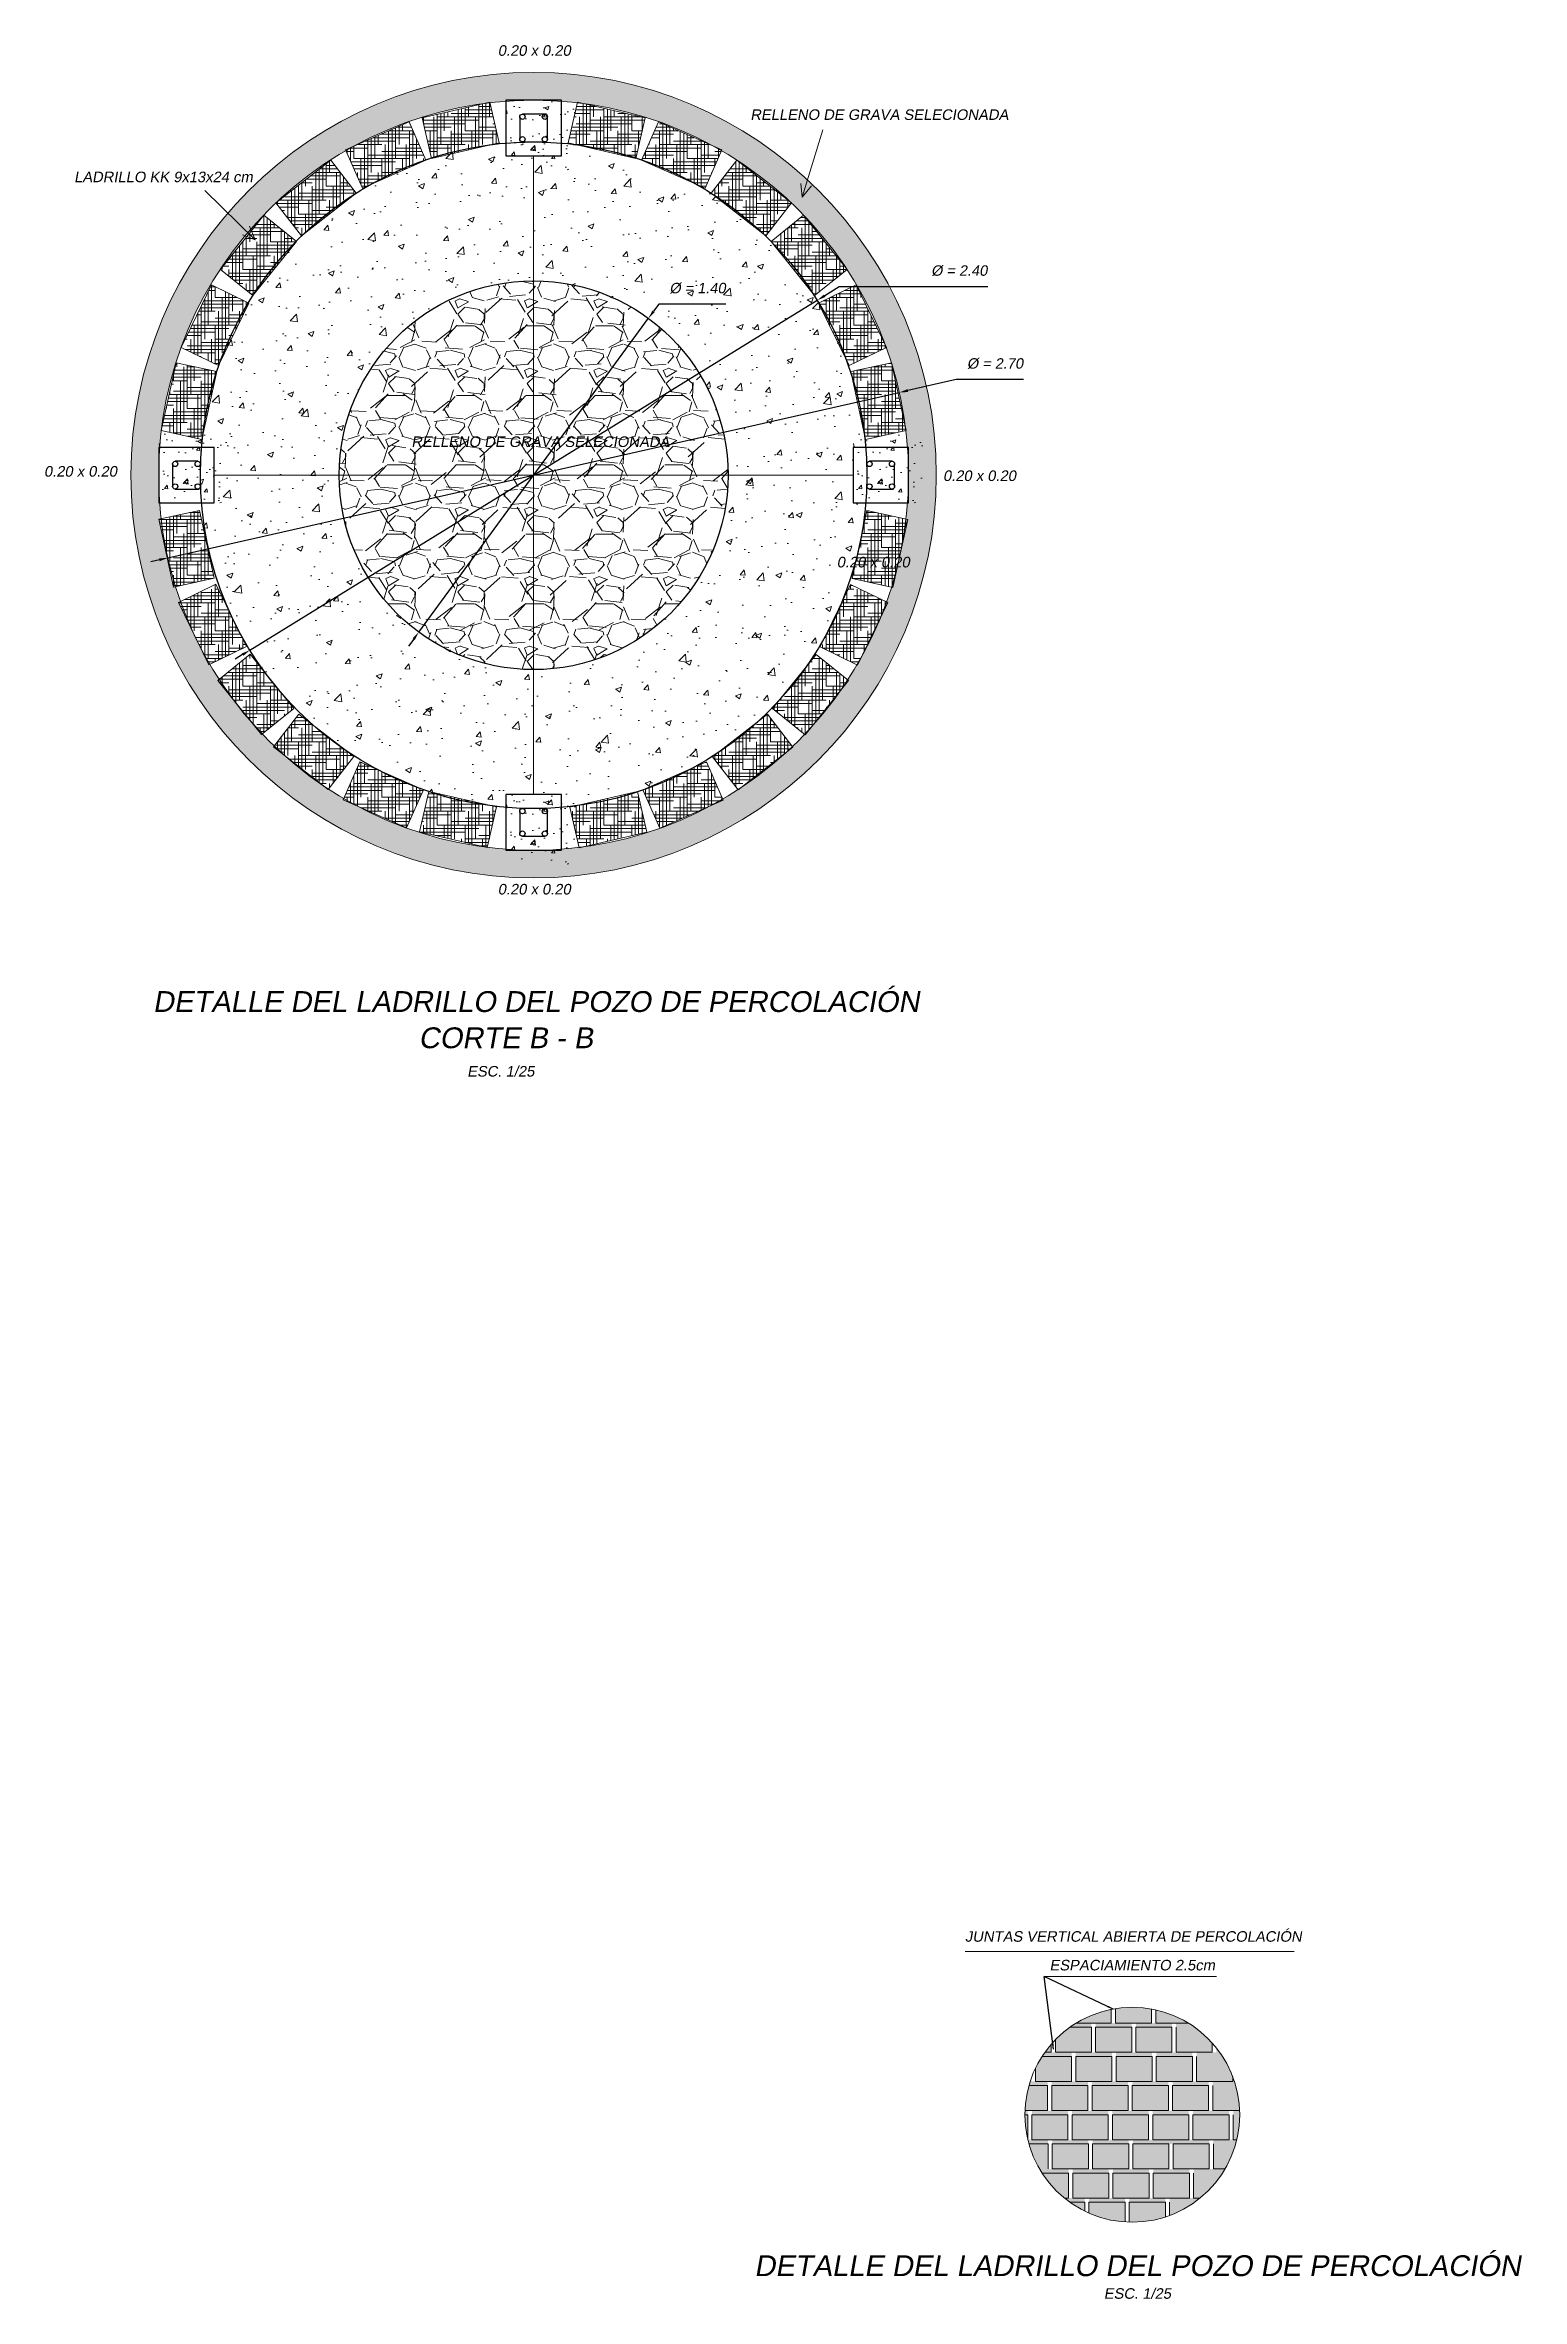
# Model space of a CAD drawing. Header units: metres. Extents: x 4293 to 4528, y 2596 to 2639.
# Drawn here: x 4403.1 to 4408.42, y 2614.96 to 2623.07 of the extents above; entities that cross this region are included whole.
import ezdxf
from ezdxf.enums import TextEntityAlignment as Align

# ---------------------------------------------------------------- set-up
doc = ezdxf.new("R2010")
doc.units = ezdxf.units.M
for name, color, linetype, lineweight in [('a. acero', 150, 'Continuous', 25), ('a. Ladrillos', 24, 'Continuous', 15), ('a. titulos', 106, 'Continuous', 25), ('A.Texto', 180, 'Continuous', 5), ('cimiento', 6, 'Continuous', 30), ('concreto', 252, 'Continuous', 5), ('Cotas', 170, 'Continuous', 5), ('Sombreados', 8, 'Continuous', 5)]:
    doc.layers.add(name, color=color, linetype=linetype, lineweight=lineweight)
doc.styles.add('ARIAL', font='arial.ttf', dxfattribs={"oblique": 10})
doc.styles.get("Standard").update_dxf_attribs({"font": 'simplex.shx'})
doc.dimstyles.new('Esc 1-25$3', dxfattribs={"dimscale": 0.25, "dimtxt": 0.15, "dimasz": 0.125, "dimexe": 0.1, "dimexo": 0.1, "dimgap": 0.15, "dimtad": 2, "dimtih": 1, "dimtoh": 1, "dimzin": 1, "dimdsep": 46, "dimtxsty": 'ARIAL', "dimcen": 0.5, "dimdle": 0.1, "dimadec": 0, "dimazin": 0, "dimtfac": 1, "dimtmove": 0, "dimatfit": 3, "dimfxl": 1, "dimtolj": 1, "dimtzin": 0, "dimarcsym": 1})
doc.dimstyles.new('ISO-25', dxfattribs={"dimtxt": 0.1, "dimasz": 0.1, "dimexe": 0.1, "dimexo": 0.075, "dimgap": 0.08, "dimtad": 2, "dimtih": 1, "dimtoh": 1, "dimzin": 1, "dimtxsty": 'Standard', "dimblk": 'ARCHTICK', "dimcen": 2.5, "dimadec": 0, "dimazin": 0, "dimtfac": 1, "dimtmove": 0, "dimatfit": 3, "dimfxl": 1, "dimarcsym": 0})

msp = doc.modelspace()

# ---------------------------------------------------------------- texts
at = {"layer": 'a. titulos', "style": 'ARIAL', "oblique": 10}
for s, height, p in [('DETALLE DEL LADRILLO DEL POZO DE PERCOLACIÓN', 0.075, (4404.868860871912, 2619.62907977257)), ('CORTE B - B', 0.075, (4404.760007276645, 2619.498556354832)), ('ESC. 1/25', 0.038, (4404.741780503782, 2619.377961950359)), ('DETALLE DEL LADRILLO DEL POZO DE PERCOLACIÓN', 0.075, (4407.03409225772, 2615.077603455808)), ('ESC. 1/25', 0.038, (4407.03409225772, 2614.977603455808))]:
    msp.add_text(s, height=height, dxfattribs=at).set_placement(p, align=Align.MIDDLE_CENTER)
at = {"layer": 'A.Texto', "ltscale": 0.005, "style": 'ARIAL', "oblique": 10}
for s, p in [('0.20 x 0.20', (4404.862355408136, 2623.053203919304)), ('RELLENO DE GRAVA SELECIONADA', (4406.105049502336, 2622.822293173893)), ('LADRILLO KK 9x13x24 cm', (4403.527237643226, 2622.598053461777)), ('RELLENO DE GRAVA SELECIONADA', (4404.884462918315, 2621.644690268221)), ('0.20 x 0.20', (4403.228547587205, 2621.537984422549)), ('0.20 x 0.20', (4406.465675270216, 2621.522279208913)), ('0.20 x 0.20', (4406.082941992157, 2621.211184494798)), ('0.20 x 0.20', (4404.862355408136, 2620.033581589126))]:
    msp.add_text(s, height=0.038, dxfattribs=at).set_placement(p, align=Align.MIDDLE_CENTER)
for s, p in [('JUNTAS VERTICAL ABIERTA DE PERCOLACIÓN', (4406.413407004728, 2616.263073401642)), ('ESPACIAMIENTO 2.5cm', (4406.717608313728, 2616.159824694228))]:
    msp.add_text(s, height=0.038, dxfattribs=at).set_placement(p, align=Align.MIDDLE_LEFT)

# ---------------------------------------------------------------- blocks, each defined once
blk = doc.blocks.new('_ArchTick')
at = {"color": 0, "linetype": 'ByBlock', "const_width": 0.15}
blk.add_lwpolyline([(-0.5, -0.5), (0.5, 0.5)], dxfattribs=at)
blk = doc.blocks.new('A$C7CA12ED5')
at = {"layer": 'a. Ladrillos', "ltscale": 0.5}
h = blk.add_hatch(dxfattribs=at)
h.set_pattern_fill('HOUND', color=256, scale=0.2, style=0)
h.set_pattern_definition([(0, (-161.386931814574, -2.235628683206357), (0.05, 0.0125), [0.2, -0.1]), (90, (-161.386931814574, -2.235628683206357), (-0.0125, -0.05), [0.2, -0.1])])
h.paths.add_polyline_path([(1.216787668583208, 0.1468902502831213), (0.9731385078960955, 0.2028820934072932), (0.9395434020215703, 0.05669259699491391), (1.18319256270874, 0.0007007538708201366)])
h.paths.add_polyline_path([(0.9530955556270442, 0.2085834990066964), (0.7244240349752715, 0.3096247561385148), (0.6637992806961677, 0.1724218437473937), (0.8924708013479403, 0.0713805866156001)])
h.paths.add_polyline_path([(0.7023630221912924, 0.3279983469090588), (0.5049648470415207, 0.48140617085404), (0.4129201526745305, 0.3629672657641514), (0.6103183278243023, 0.2095594418191915)])
h.paths.add_polyline_path([(0.4865350653378471, 0.5017353576428931), (0.3298065753872663, 0.6965074820287604), (0.2129433007556827, 0.60247038805836), (0.3696717907063487, 0.4076982636724997)])
h.paths.add_polyline_path([(0.3155927051632545, 0.7243226501495261), (0.2058807584002409, 0.9489630043547486), (0.0710965458770545, 0.883135836296896), (0.1808084926401818, 0.6584954820916806)])
h.paths.add_polyline_path([(0.199745323529811, 0.9701018572402926), (0.1465672961486177, 1.214380586162473), (5.879533659935987e-08, 1.182473769733768), (0.05317808617647302, 0.9381950408115891)])
h.paths.add_polyline_path([(1.479914893204523, 0.1461894045109489), (1.723564053891636, 0.2021812476351208), (1.757159159766161, 0.05599175122274147), (1.513509999078991, -9.190135230596752e-08)])
h.paths.add_polyline_path([(1.743607006160687, 0.2078826532345239), (1.97227852681246, 0.3089239103663424), (2.032903281091563, 0.1717209979752212), (1.804231760439791, 0.07067974084342765)])
h.paths.add_polyline_path([(1.994339539596439, 0.3272975011368864), (2.19173771474621, 0.4807053250818676), (2.283782409113201, 0.3622664199919789), (2.086384233963429, 0.2088585960470191)])
h.paths.add_polyline_path([(2.210167496449884, 0.5010345118707207), (2.366895986400465, 0.695806636256588), (2.483759261032048, 0.6017695422861875), (2.327030771081382, 0.4069974179003273)])
h.paths.add_polyline_path([(2.381109856624477, 0.7236218043773537), (2.49082180338749, 0.9482621585825761), (2.625606015910677, 0.8824349905247235), (2.515894069147549, 0.6577946363195082)])
h.paths.add_polyline_path([(2.49695723825792, 0.9694010114681202), (2.550135265639113, 1.213679740390301), (2.696702502992395, 1.181772923961596), (2.643524475611258, 0.9374941950394167)])
h.paths.add_polyline_path([(1.225901217765937, 2.537685023103005), (0.9822520570788242, 2.481693179978834), (0.948656951204299, 2.627882676391213), (1.192306111891469, 2.683874519515307)])
h.paths.add_polyline_path([(0.962209104809773, 2.47599177437943), (0.7335375841580003, 2.374950517247612), (0.6729128298788964, 2.512153429638733), (0.9015843505306691, 2.613194686770527)])
h.paths.add_polyline_path([(0.7114765713740212, 2.356576926477068), (0.5140783962242494, 2.203169102532087), (0.4220337018572593, 2.321608007621975), (0.6194318770070311, 2.475015831566935)])
h.paths.add_polyline_path([(0.4956486145205758, 2.182839915743234), (0.3389201245699951, 1.988067791357366), (0.2220568499384115, 2.082104885327767), (0.3787853398890775, 2.276877009713627)])
h.paths.add_polyline_path([(0.3247062543459833, 1.960252623236601), (0.2149943075829697, 1.735612269031378), (0.08021009505978327, 1.801439437089231), (0.1899220418229106, 2.026079791294446)])
h.paths.add_polyline_path([(0.2088588727125398, 1.714473416145834), (0.1556808453313465, 1.470194687223653), (0.009113607978065374, 1.502101503652359), (0.06229163535920179, 1.746380232574538)])
h.paths.add_polyline_path([(1.474660206129869, 2.537685023103005), (1.718309366816982, 2.481693179978834), (1.751904472691507, 2.627882676391213), (1.508255312004337, 2.683874519515307)])
h.paths.add_polyline_path([(1.738352319086033, 2.47599177437943), (1.967023839737806, 2.374950517247612), (2.02764859401691, 2.512153429638733), (1.798977073365137, 2.613194686770527)])
h.paths.add_polyline_path([(1.989084852521785, 2.356576926477068), (2.186483027671557, 2.203169102532087), (2.278527722038547, 2.321608007621975), (2.081129546888775, 2.475015831566935)])
h.paths.add_polyline_path([(2.20491280937523, 2.182839915743234), (2.361641299325811, 1.988067791357366), (2.478504573957395, 2.082104885327767), (2.321776084006729, 2.276877009713627)])
h.paths.add_polyline_path([(2.375855169549823, 1.960252623236601), (2.485567116312836, 1.735612269031378), (2.620351328836023, 1.801439437089231), (2.510639382072895, 2.026079791294446)])
h.paths.add_polyline_path([(2.491702551183266, 1.714473416145834), (2.544880578564459, 1.470194687223653), (2.691447815917741, 1.502101503652359), (2.638269788536604, 1.746380232574538)])
at = {"layer": 'a. Ladrillos'}
for points in [[(1.225901217765937, 2.537685023103005), (0.9822520570788242, 2.481693179978834), (0.948656951204299, 2.627882676391213), (1.192306111891469, 2.683874519515307), (1.225901217765937, 2.537685023103005)], [(1.474660206129869, 2.537685023103005), (1.718309366816982, 2.481693179978834), (1.751904472691507, 2.627882676391213), (1.508255312004337, 2.683874519515307), (1.474660206129869, 2.537685023103005)], [(0.962209104809773, 2.47599177437943), (0.7335375841580003, 2.374950517247612), (0.6729128298788964, 2.512153429638733), (0.9015843505306691, 2.613194686770527), (0.962209104809773, 2.47599177437943)], [(1.738352319086033, 2.47599177437943), (1.967023839737806, 2.374950517247612), (2.02764859401691, 2.512153429638733), (1.798977073365137, 2.613194686770527), (1.738352319086033, 2.47599177437943)], [(0.7114765713740212, 2.356576926477068), (0.5140783962242494, 2.203169102532087), (0.4220337018572593, 2.321608007621975), (0.6194318770070311, 2.475015831566935), (0.7114765713740212, 2.356576926477068)], [(1.989084852521785, 2.356576926477068), (2.186483027671557, 2.203169102532087), (2.278527722038547, 2.321608007621975), (2.081129546888775, 2.475015831566935), (1.989084852521785, 2.356576926477068)], [(0.4956486145205758, 2.182839915743234), (0.3389201245699951, 1.988067791357366), (0.2220568499384115, 2.082104885327767), (0.3787853398890775, 2.276877009713627), (0.4956486145205758, 2.182839915743234)], [(2.20491280937523, 2.182839915743234), (2.361641299325811, 1.988067791357366), (2.478504573957395, 2.082104885327767), (2.321776084006729, 2.276877009713627), (2.20491280937523, 2.182839915743234)], [(0.3247062543459833, 1.960252623236601), (0.2149943075829697, 1.735612269031378), (0.08021009505978327, 1.801439437089231), (0.1899220418229106, 2.026079791294446), (0.3247062543459833, 1.960252623236601)], [(2.375855169549823, 1.960252623236601), (2.485567116312836, 1.735612269031378), (2.620351328836023, 1.801439437089231), (2.510639382072895, 2.026079791294446), (2.375855169549823, 1.960252623236601)], [(0.2088588727125398, 1.714473416145834), (0.1556808453313465, 1.470194687223653), (0.009113607978065374, 1.502101503652359), (0.06229163535920179, 1.746380232574538), (0.2088588727125398, 1.714473416145834)], [(2.491702551183266, 1.714473416145834), (2.544880578564459, 1.470194687223653), (2.691447815917741, 1.502101503652359), (2.638269788536604, 1.746380232574538), (2.491702551183266, 1.714473416145834)], [(0.199745323529811, 0.9701018572402926), (0.1465672961486177, 1.214380586162473), (5.879533659935987e-08, 1.182473769733768), (0.05317808617647302, 0.9381950408115891), (0.199745323529811, 0.9701018572402926)], [(2.49695723825792, 0.9694010114681202), (2.550135265639113, 1.213679740390301), (2.696702502992395, 1.181772923961596), (2.643524475611258, 0.9374941950394167), (2.49695723825792, 0.9694010114681202)], [(0.3155927051632545, 0.7243226501495261), (0.2058807584002409, 0.9489630043547486), (0.0710965458770545, 0.883135836296896), (0.1808084926401818, 0.6584954820916806), (0.3155927051632545, 0.7243226501495261)], [(2.381109856624477, 0.7236218043773537), (2.49082180338749, 0.9482621585825761), (2.625606015910677, 0.8824349905247235), (2.515894069147549, 0.6577946363195082), (2.381109856624477, 0.7236218043773537)], [(0.4865350653378471, 0.5017353576428931), (0.3298065753872663, 0.6965074820287604), (0.2129433007556827, 0.60247038805836), (0.3696717907063487, 0.4076982636724997), (0.4865350653378471, 0.5017353576428931)], [(2.210167496449884, 0.5010345118707207), (2.366895986400465, 0.695806636256588), (2.483759261032048, 0.6017695422861875), (2.327030771081382, 0.4069974179003273), (2.210167496449884, 0.5010345118707207)], [(0.7023630221912924, 0.3279983469090588), (0.5049648470415207, 0.48140617085404), (0.4129201526745305, 0.3629672657641514), (0.6103183278243023, 0.2095594418191915), (0.7023630221912924, 0.3279983469090588)], [(1.994339539596439, 0.3272975011368864), (2.19173771474621, 0.4807053250818676), (2.283782409113201, 0.3622664199919789), (2.086384233963429, 0.2088585960470191), (1.994339539596439, 0.3272975011368864)], [(0.9530955556270442, 0.2085834990066964), (0.7244240349752715, 0.3096247561385148), (0.6637992806961677, 0.1724218437473937), (0.8924708013479403, 0.0713805866156001), (0.9530955556270442, 0.2085834990066964)], [(1.743607006160687, 0.2078826532345239), (1.97227852681246, 0.3089239103663424), (2.032903281091563, 0.1717209979752212), (1.804231760439791, 0.07067974084342765), (1.743607006160687, 0.2078826532345239)], [(1.216787668583208, 0.1468902502831213), (0.9731385078960955, 0.2028820934072932), (0.9395434020215703, 0.05669259699491391), (1.18319256270874, 0.0007007538708201366), (1.216787668583208, 0.1468902502831213)], [(1.479914893204523, 0.1461894045109489), (1.723564053891636, 0.2021812476351208), (1.757159159766161, 0.05599175122274147), (1.513509999078991, -9.190135230596752e-08), (1.479914893204523, 0.1461894045109489)]]:
    blk.add_lwpolyline(points, dxfattribs=at)
blk = doc.blocks.new('*D582')
at = {"layer": 'Cotas', "color": 0, "lineweight": -2, "transparency": 16777216}
for p, q in [((4405.310306096711, 2622.13950238853), (4405.291851227036, 2622.114283738976)), ((4405.552711118093, 2622.13950238853), (4405.310306096711, 2622.13950238853)), ((4404.446618195927, 2620.959269589442), (4405.273396357361, 2622.089065089423)), ((4404.428163326252, 2620.934050939889), (4404.409708456577, 2620.908832290335))]:
    blk.add_line(p, q, dxfattribs=at)
at = {"layer": 'Cotas', "color": 0, "transparency": 16777216}
for points in [[(4405.287648118778, 2622.117359550589), (4405.296054335295, 2622.111207927364), (4405.273396357361, 2622.089065089423)], [(4404.423960217993, 2620.937126751501), (4404.43236643451, 2620.930975128276), (4404.446618195927, 2620.959269589442)]]:
    blk.add_solid(points, dxfattribs=at)
at = {"layer": 'Defpoints', "color": 0, "transparency": 16777216}
for p in [(4405.273396357361, 2622.089065089423), (4404.446618195927, 2620.959269589442)]:
    blk.add_point(p, dxfattribs=at)
at = {"layer": 'Cotas', "color": 0, "transparency": 16777216, "insert": (4405.450258607401, 2622.197197647738), "char_height": 0.0375, "attachment_point": 5, "style": 'ARIAL'}
blk.add_mtext('\\A1;%%C = 1.40', dxfattribs=at)
blk = doc.blocks.new('*D583')
at = {"layer": 'Cotas', "color": 0, "lineweight": -2, "transparency": 16777216}
for p, q in [((4405.960437659032, 2622.202596740744), (4405.908083457744, 2622.170319706227)), ((4406.494977856463, 2622.202596740744), (4405.960437659032, 2622.202596740744)), ((4403.838532013847, 2620.894414778903), (4405.881482539442, 2622.153919899963)), ((4403.811931095544, 2620.878014972639), (4403.785330177243, 2620.861615166375))]:
    blk.add_line(p, q, dxfattribs=at)
at = {"layer": 'Cotas', "color": 0, "transparency": 16777216}
for points in [[(4405.9053501567, 2622.17475319261), (4405.910816758788, 2622.165886219843), (4405.881482539442, 2622.153919899963)], [(4403.809197794501, 2620.882448459023), (4403.814664396588, 2620.873581486255), (4403.838532013847, 2620.894414778903)]]:
    blk.add_solid(points, dxfattribs=at)
at = {"layer": 'Defpoints', "color": 0, "transparency": 16777216}
for p in [(4405.881482539442, 2622.153919899963), (4403.838532013847, 2620.894414778903)]:
    blk.add_point(p, dxfattribs=at)
at = {"layer": 'Cotas', "color": 0, "transparency": 16777216, "insert": (4406.392525345772, 2622.260291999953), "char_height": 0.0375, "attachment_point": 5, "style": 'ARIAL'}
blk.add_mtext('\\A1;%%C = 2.40', dxfattribs=at)
blk = doc.blocks.new('*D584')
at = {"layer": 'Cotas', "color": 0, "lineweight": -2, "transparency": 16777216}
for p, q in [((4406.381503275295, 2621.868152536795), (4406.207254909221, 2621.828757849824)), ((4406.623908296676, 2621.868152536795), (4406.381503275295, 2621.868152536795)), ((4403.54324035974, 2621.226468017062), (4406.176774193552, 2621.821866661807)), ((4403.512759644071, 2621.219576829044), (4403.482278928401, 2621.212685641026))]:
    blk.add_line(p, q, dxfattribs=at)
at = {"layer": 'Cotas', "color": 0, "transparency": 16777216}
for points in [[(4406.206106377884, 2621.833837969102), (4406.208403440557, 2621.823677730546), (4406.176774193552, 2621.821866661807)], [(4403.511611112734, 2621.224656948322), (4403.513908175407, 2621.214496709766), (4403.54324035974, 2621.226468017062)]]:
    blk.add_solid(points, dxfattribs=at)
at = {"layer": 'Defpoints', "color": 0, "transparency": 16777216}
for p in [(4406.176774193552, 2621.821866661807), (4403.54324035974, 2621.226468017062)]:
    blk.add_point(p, dxfattribs=at)
at = {"layer": 'Cotas', "color": 0, "transparency": 16777216, "insert": (4406.521455785984, 2621.925847796003), "char_height": 0.0375, "attachment_point": 5, "style": 'ARIAL'}
blk.add_mtext('\\A1;%%C = 2.70', dxfattribs=at)

# ---------------------------------------------------------------- dimensions: what is measured, and where the dimension line sits
at = {"layer": 'Cotas'}
for p1, p2, picture, middle in [((4403.838532013847, 2620.894414778903), (4405.881482539442, 2622.153919899963), '*D583', (4406.392525345772, 2622.202596740744)), ((4403.54324035974, 2621.226468017062), (4406.176774193552, 2621.821866661807), '*D584', (4406.381503275295, 2621.868152536795))]:
    dim = msp.add_diameter_dim_2p(p1=p1, p2=p2, dimstyle='Esc 1-25$3', override={"dimpost": '%%C = <>'}, dxfattribs=at)
    dim.commit()
    dim.dimension.update_dxf_attribs({"geometry": picture, "text_midpoint": middle, "dimtype": 163})
dim = msp.add_diameter_dim_2p(p1=(4404.446618195927, 2620.959269589442), p2=(4405.273396357361, 2622.089065089423), dimstyle='Esc 1-25$3', override={"dimpost": '%%C = <>'}, dxfattribs=at)
dim.commit()
dim.dimension.update_dxf_attribs({"geometry": '*D582', "text_midpoint": (4405.450258607401, 2622.197197647738)})

# ---------------------------------------------------------------- hatches: boundary and pattern name
at = {"ltscale": 0.5}
h = msp.add_hatch(dxfattribs=at)
h.set_pattern_fill('DOTS', color=256, scale=0.08, style=0)
h.set_pattern_definition([(0, (4270.720633983256, 2614.632529978891), (0.0025, 0.005), [0, -0.005])])
h.paths.add_polyline_path([(4407.074111402862, 2615.636146185126), (4406.944111402863, 2615.636146185126), (4406.944111402863, 2615.621146185126), (4407.074111402862, 2615.621146185126)])
h.paths.add_polyline_path([(4407.219111402863, 2615.636146185126), (4407.089111402863, 2615.636146185126), (4407.089111402863, 2615.621146185126), (4407.219111402863, 2615.621146185126)])
h.paths.add_polyline_path([(4407.364111402863, 2615.636146185126), (4407.234111402863, 2615.636146185126), (4407.234111402863, 2615.621146185126), (4407.364111402863, 2615.621146185126)])
h.paths.add_polyline_path([(4407.402141794102, 2615.636146185126), (4407.379111402863, 2615.636146185126), (4407.379111402863, 2615.621146185126), (4407.402432731545, 2615.621146185126, 0.009697002834754666)])
h.paths.add_polyline_path([(4406.79710099339, 2615.846146185126), (4406.700948023346, 2615.846146185126, 0.01172594552306935), (4406.690745047855, 2615.831146185126), (4406.79710099339, 2615.831146185126)])
h.paths.add_polyline_path([(4406.94210099339, 2615.846146185126), (4406.81210099339, 2615.846146185126), (4406.81210099339, 2615.831146185126), (4406.94210099339, 2615.831146185126)])
h.paths.add_polyline_path([(4407.087100993391, 2615.846146185126), (4406.957100993391, 2615.846146185126), (4406.957100993391, 2615.831146185126), (4407.08710099339, 2615.831146185126)])
h.paths.add_polyline_path([(4407.23210099339, 2615.846146185126), (4407.10210099339, 2615.846146185126), (4407.10210099339, 2615.831146185126), (4407.23210099339, 2615.831146185126)])
h.paths.add_polyline_path([(4407.330264372907, 2615.846146185126), (4407.247100993391, 2615.846146185126), (4407.247100993391, 2615.831146185126), (4407.340467348398, 2615.831146185126, 0.01172594552306935)])
h.paths.add_polyline_path([(4407.217434756453, 2615.951146185126), (4407.173595788654, 2615.951146185126), (4407.173595788654, 2615.936146185126), (4407.240127393019, 2615.936146185126, 0.01758575090901119)])
h.paths.add_polyline_path([(4407.158595788654, 2615.951146185126), (4407.028595788654, 2615.951146185126), (4407.028595788654, 2615.936146185126), (4407.158595788654, 2615.936146185126)])
h.paths.add_polyline_path([(4407.013595788654, 2615.951146185126), (4406.883595788654, 2615.951146185126), (4406.883595788654, 2615.936146185126), (4407.013595788654, 2615.936146185126)])
h.paths.add_polyline_path([(4406.868595788654, 2615.951146185126), (4406.8137776398, 2615.951146185126, 0.01758575090901127), (4406.791085003234, 2615.936146185126), (4406.868595788654, 2615.936146185126)])
h.paths.add_polyline_path([(4406.710606198127, 2615.741146185126), (4406.647863398121, 2615.741146185126, 0.01013346273691643), (4406.643302871582, 2615.726146185126), (4406.710606198127, 2615.726146185126)])
h.paths.add_polyline_path([(4406.855606198126, 2615.741146185126), (4406.725606198127, 2615.741146185126), (4406.725606198127, 2615.726146185126), (4406.855606198126, 2615.726146185126)])
h.paths.add_polyline_path([(4407.000606198127, 2615.741146185126), (4406.870606198127, 2615.741146185126), (4406.870606198127, 2615.726146185126), (4407.000606198127, 2615.726146185126)])
h.paths.add_polyline_path([(4407.145606198126, 2615.741146185126), (4407.015606198127, 2615.741146185126), (4407.015606198127, 2615.726146185126), (4407.145606198126, 2615.726146185126)])
h.paths.add_polyline_path([(4407.290606198127, 2615.741146185126), (4407.160606198127, 2615.741146185126), (4407.160606198127, 2615.726146185126), (4407.290606198127, 2615.726146185126)])
h.paths.add_polyline_path([(4407.383348998133, 2615.741146185126), (4407.305606198127, 2615.741146185126), (4407.305606198127, 2615.726146185126), (4407.387909524671, 2615.726146185126, 0.01013346273691643)])
h.paths.add_polyline_path([(4406.639111402863, 2615.636146185126), (4406.629070602151, 2615.636146185126, 0.009697002834754808), (4406.628779664708, 2615.621146185126), (4406.639111402863, 2615.621146185126)])
h.paths.add_polyline_path([(4406.784111402863, 2615.636146185126), (4406.654111402863, 2615.636146185126), (4406.654111402863, 2615.621146185126), (4406.784111402863, 2615.621146185126)])
h.paths.add_polyline_path([(4406.929111402863, 2615.636146185126), (4406.799111402863, 2615.636146185126), (4406.799111402863, 2615.621146185126), (4406.929111402863, 2615.621146185126)])
h.paths.add_polyline_path([(4406.7126166076, 2615.531146185126), (4406.639395131097, 2615.531146185126, 0.01001884163546183), (4406.643302871582, 2615.516146185126), (4406.7126166076, 2615.516146185126)])
h.paths.add_polyline_path([(4406.857616607599, 2615.531146185126), (4406.727616607599, 2615.531146185126), (4406.727616607599, 2615.516146185126), (4406.857616607599, 2615.516146185126)])
h.paths.add_polyline_path([(4407.0026166076, 2615.531146185126), (4406.872616607599, 2615.531146185126), (4406.872616607599, 2615.516146185126), (4407.0026166076, 2615.516146185126)])
h.paths.add_polyline_path([(4407.147616607599, 2615.531146185126), (4407.017616607599, 2615.531146185126), (4407.017616607599, 2615.516146185126), (4407.147616607599, 2615.516146185126)])
h.paths.add_polyline_path([(4407.292616607599, 2615.531146185126), (4407.147616607599, 2615.531146185126), (4407.147616607599, 2615.516146185126), (4407.292616607599, 2615.516146185126)])
h.paths.add_polyline_path([(4407.391817265157, 2615.531146185126), (4407.307616607599, 2615.531146185126), (4407.307616607599, 2615.516146185126), (4407.387909524671, 2615.516146185126, 0.0100188416354619)])
h.paths.add_polyline_path([(4406.844627017072, 2615.321146185126), (4406.771403890692, 2615.321146185126, 0.01599680990674494), (4406.791085003234, 2615.306146185126), (4406.844627017072, 2615.306146185126)])
h.paths.add_polyline_path([(4406.989627017072, 2615.321146185126), (4406.859627017072, 2615.321146185126), (4406.859627017072, 2615.306146185126), (4406.989627017072, 2615.306146185126)])
h.paths.add_polyline_path([(4407.134627017072, 2615.321146185126), (4407.004627017071, 2615.321146185126), (4407.004627017071, 2615.306146185126), (4407.134627017072, 2615.306146185126)])
h.paths.add_polyline_path([(4407.259808505561, 2615.321146185126), (4407.149627017072, 2615.321146185126), (4407.149627017072, 2615.306146185126), (4407.240127393019, 2615.306146185126, 0.01599680990674494)])
h.paths.add_polyline_path([(4406.786121812335, 2615.426146185126), (4406.681525718367, 2615.426146185126, 0.01138041414373177), (4406.690745047855, 2615.411146185126), (4406.786121812335, 2615.411146185126)])
h.paths.add_polyline_path([(4406.931121812336, 2615.426146185126), (4406.801121812336, 2615.426146185126), (4406.801121812336, 2615.411146185126), (4406.931121812336, 2615.411146185126)])
h.paths.add_polyline_path([(4407.076121812335, 2615.426146185126), (4406.946121812335, 2615.426146185126), (4406.946121812335, 2615.411146185126), (4407.076121812335, 2615.411146185126)])
h.paths.add_polyline_path([(4407.221121812336, 2615.426146185126), (4407.091121812336, 2615.426146185126), (4407.091121812336, 2615.411146185126), (4407.221121812336, 2615.411146185126)])
h.paths.add_polyline_path([(4407.349686677886, 2615.426146185126), (4407.236121812335, 2615.426146185126), (4407.236121812335, 2615.411146185126), (4407.340467348398, 2615.411146185126, 0.01138041414373184)])
at = {"layer": 'a. Ladrillos'}
h = msp.add_hatch(color=19, dxfattribs=at)
h.set_gradient(color1=(100, 32, 23), color2=(96, 30, 22), one_color=1, tint=0.2300000041723251)
h.paths.add_polyline_path([(4407.100090583917, 2615.998634139257), (4407.100090583917, 2615.951146185126), (4407.217434756453, 2615.951146185126, 0.08236752371469161)])
h.paths.add_polyline_path([(4407.402432731545, 2615.621146185126), (4407.379111402863, 2615.621146185126), (4407.379111402863, 2615.531146185126), (4407.391817265157, 2615.531146185126, 0.0587711116896907)])
h.paths.add_polyline_path([(4407.364111402863, 2615.621146185126), (4407.234111402863, 2615.621146185126), (4407.234111402863, 2615.531146185126), (4407.364111402863, 2615.531146185126)])
h.paths.add_polyline_path([(4407.219111402863, 2615.621146185126), (4407.089111402863, 2615.621146185126), (4407.089111402863, 2615.531146185126), (4407.219111402863, 2615.531146185126)])
h.paths.add_polyline_path([(4407.074111402862, 2615.621146185126), (4406.944111402863, 2615.621146185126), (4406.944111402863, 2615.531146185126), (4407.074111402862, 2615.531146185126)])
h.paths.add_polyline_path([(4406.929111402863, 2615.621146185126), (4406.799111402863, 2615.621146185126), (4406.799111402863, 2615.531146185126), (4406.929111402863, 2615.531146185126)])
h.paths.add_polyline_path([(4406.784111402863, 2615.621146185126), (4406.654111402863, 2615.621146185126), (4406.654111402863, 2615.531146185126), (4406.784111402863, 2615.531146185126)])
h.paths.add_polyline_path([(4406.639111402863, 2615.621146185126), (4406.628779664708, 2615.621146185126, 0.05797501029441014), (4406.639111402863, 2615.532340576658)])
h.paths.add_polyline_path([(4407.387909524671, 2615.516146185126), (4407.307616607599, 2615.516146185126), (4407.307616607599, 2615.426146185126), (4407.349686677886, 2615.426146185126, 0.06344828938021739)])
h.paths.add_polyline_path([(4407.292616607599, 2615.516146185126), (4407.162616607599, 2615.516146185126), (4407.162616607599, 2615.426146185126), (4407.292616607599, 2615.426146185126)])
h.paths.add_polyline_path([(4407.147616607599, 2615.516146185126), (4407.017616607599, 2615.516146185126), (4407.017616607599, 2615.426146185126), (4407.147616607599, 2615.426146185126)])
h.paths.add_polyline_path([(4407.0026166076, 2615.516146185126), (4406.872616607599, 2615.516146185126), (4406.872616607599, 2615.426146185126), (4407.0026166076, 2615.426146185126)])
h.paths.add_polyline_path([(4406.857616607599, 2615.516146185126), (4406.727616607599, 2615.516146185126), (4406.727616607599, 2615.426146185126), (4406.857616607599, 2615.426146185126)])
h.paths.add_polyline_path([(4406.7126166076, 2615.516146185126), (4406.643302871582, 2615.516146185126, 0.06344828938021739), (4406.681525718367, 2615.426146185126), (4406.7126166076, 2615.426146185126)])
h.paths.add_polyline_path([(4407.134627017072, 2615.306146185126), (4407.004627017071, 2615.306146185126), (4407.004627017071, 2615.234475492496, 0.08549384244968482), (4407.134627017072, 2615.253085304817)])
h.paths.add_polyline_path([(4406.989627017072, 2615.306146185126), (4406.859627017072, 2615.306146185126), (4406.859627017072, 2615.26716135207, 0.08717758013407377), (4406.989627017072, 2615.235193015547)])
h.paths.add_polyline_path([(4406.844627017072, 2615.306146185126), (4406.791085003234, 2615.306146185126, 0.04037438031486803), (4406.844627017072, 2615.274157876098)])
h.paths.add_polyline_path([(4407.240127393019, 2615.306146185126), (4407.149627017072, 2615.306146185126), (4407.149627017072, 2615.258278182892, 0.06645885003692281)])
h.paths.add_polyline_path([(4407.340467348398, 2615.411146185126), (4407.236121812335, 2615.411146185126), (4407.236121812335, 2615.321146185126), (4407.259808505561, 2615.321146185126, 0.07858889851514644)])
h.paths.add_polyline_path([(4407.221121812336, 2615.411146185126), (4407.091121812336, 2615.411146185126), (4407.091121812336, 2615.321146185126), (4407.221121812336, 2615.321146185126)])
h.paths.add_polyline_path([(4407.076121812335, 2615.411146185126), (4406.946121812335, 2615.411146185126), (4406.946121812335, 2615.321146185126), (4407.076121812335, 2615.321146185126)])
h.paths.add_polyline_path([(4406.931121812336, 2615.411146185126), (4406.801121812336, 2615.411146185126), (4406.801121812336, 2615.321146185126), (4406.931121812336, 2615.321146185126)])
h.paths.add_polyline_path([(4406.786121812335, 2615.411146185126), (4406.690745047855, 2615.411146185126, 0.07858889851514644), (4406.771403890692, 2615.321146185126), (4406.786121812335, 2615.321146185126)])
h.paths.add_polyline_path([(4406.940090583917, 2615.951146185126), (4406.940090583917, 2616.000530105406, 0.08833531774419849), (4406.8137776398, 2615.951146185126)])
h.paths.add_polyline_path([(4407.085090583918, 2615.951146185126), (4407.085090583918, 2616.001680923471, 0.08462451082963889), (4406.955090583918, 2616.003209828245), (4406.955090583918, 2615.951146185126)])
h.paths.add_polyline_path([(4406.883595788654, 2615.936146185126), (4406.883595788654, 2615.846146185126), (4407.013595788654, 2615.846146185126), (4407.013595788654, 2615.936146185126)])
h.paths.add_polyline_path([(4406.868595788654, 2615.846146185126), (4406.868595788654, 2615.936146185126), (4406.791085003234, 2615.936146185126, 0.04477264550106256), (4406.738595788654, 2615.891146185126), (4406.738595788654, 2615.846146185126)])
h.paths.add_polyline_path([(4406.700948023346, 2615.846146185126), (4406.723595788654, 2615.846146185126), (4406.723595788654, 2615.874848151449, 0.02364216974473539)])
h.paths.add_polyline_path([(4407.158595788654, 2615.846146185126), (4407.158595788654, 2615.936146185126), (4407.028595788654, 2615.936146185126), (4407.028595788654, 2615.846146185126)])
h.paths.add_polyline_path([(4407.303595788654, 2615.846146185126), (4407.303595788654, 2615.879403349023, 0.05518908905440634), (4407.240127393019, 2615.936146185126), (4407.173595788654, 2615.936146185126), (4407.173595788654, 2615.846146185126)])
h.paths.add_polyline_path([(4407.318595788654, 2615.846146185126), (4407.330264372907, 2615.846146185126, 0.01253187725141573), (4407.318595788654, 2615.861629188659)])
h.paths.add_polyline_path([(4407.247100993391, 2615.831146185126), (4407.247100993391, 2615.741146185126), (4407.377100993391, 2615.741146185126), (4407.377100993391, 2615.758827992034, 0.05253730456633372), (4407.340467348398, 2615.831146185126)])
h.paths.add_polyline_path([(4407.10210099339, 2615.831146185126), (4407.10210099339, 2615.741146185126), (4407.23210099339, 2615.741146185126), (4407.23210099339, 2615.831146185126)])
h.paths.add_polyline_path([(4406.957100993391, 2615.831146185126), (4406.957100993391, 2615.741146185126), (4407.087100993391, 2615.741146185126), (4407.087100993391, 2615.831146185126)])
h.paths.add_polyline_path([(4406.81210099339, 2615.831146185126), (4406.81210099339, 2615.741146185126), (4406.94210099339, 2615.741146185126), (4406.94210099339, 2615.831146185126)])
h.paths.add_polyline_path([(4406.79710099339, 2615.741146185126), (4406.79710099339, 2615.831146185126), (4406.690745047855, 2615.831146185126, 0.03125575674866767), (4406.667100993391, 2615.789011873186), (4406.667100993391, 2615.741146185126)])
h.paths.add_polyline_path([(4406.65210099339, 2615.753428962107, 0.00839791059917951), (4406.647863398121, 2615.741146185126), (4406.65210099339, 2615.741146185126)])
h.paths.add_polyline_path([(4406.710606198127, 2615.636146185126), (4406.710606198127, 2615.726146185126), (4406.643302871582, 2615.726146185126, 0.05909403687064742), (4406.629070602151, 2615.636146185126)])
h.paths.add_polyline_path([(4406.855606198126, 2615.636146185126), (4406.855606198126, 2615.726146185126), (4406.725606198127, 2615.726146185126), (4406.725606198127, 2615.636146185126)])
h.paths.add_polyline_path([(4407.000606198127, 2615.636146185126), (4407.000606198127, 2615.726146185126), (4406.870606198127, 2615.726146185126), (4406.870606198127, 2615.636146185126)])
h.paths.add_polyline_path([(4407.145606198126, 2615.636146185126), (4407.145606198126, 2615.726146185126), (4407.015606198127, 2615.726146185126), (4407.015606198127, 2615.636146185126)])
h.paths.add_polyline_path([(4407.160606198127, 2615.636146185126), (4407.290606198127, 2615.636146185126), (4407.290606198127, 2615.726146185126), (4407.160606198127, 2615.726146185126)])
h.paths.add_polyline_path([(4407.305606198127, 2615.636146185126), (4407.402141794102, 2615.636146185126, 0.05909403687064742), (4407.387909524671, 2615.726146185126), (4407.305606198127, 2615.726146185126)])
at = {"layer": 'concreto', "ltscale": 0.5}
h = msp.add_hatch(dxfattribs=at)
h.set_pattern_fill('GRAVEL', color=256, scale=0.1, style=0)
h.set_pattern_definition([(228.0128, (4242.486911072006, 2618.047288810264), (-0.7999998232158162, -0.9000001341607247), [0.0134536, -1.3319088]), (184.9697, (4242.477911072006, 2618.037288810265), (1.200000105151764, 0.0999991307007052), [0.0230868, -2.2855925]), (132.5104, (4242.454911072006, 2618.035288810265), (0.9999990718346812, -1.10000086738712), [0.0162788, -1.6116032]), (267.2737, (4242.415911072006, 2618.010288810265), (0.09999960177271905, 2.000000029497347), [0.0210238, -2.0813558]), (292.8337, (4242.414911072005, 2617.989288810264), (-0.500000990543714, 1.199999641177778), [0.0206155, -2.0409373]), (357.2737, (4242.422911072006, 2617.970288810265), (-2.000000029497347, 0.09999960177271916), [0.0210238, -2.0813558]), (37.6942, (4242.443911072006, 2617.969288810265), (-1.300000734561798, -0.999999040516053), [0.0278029, -2.7524849]), (72.2553, (4242.465911072006, 2617.986288810265), (0.7000010762705409, 2.199999623123919), [0.0262488, -2.5986321]), (121.4296, (4242.473911072006, 2618.011288810265), (-0.8000008234176366, 1.299999503649257), [0.021095, -2.0884073]), (175.2364, (4242.462911072006, 2618.029288810265), (1.100000094631959, -0.09999915326612606), [0.02408319999999999, -1.180076299999999]), (222.3974, (4242.438911072006, 2618.031288810265), (-1.200000735107324, -1.099999208201412), [0.0311448, -3.0833375]), (138.8141, (4242.514911072006, 2618.009288810264), (-0.7000002946805716, 0.5999997313342756), [0.0106301, -1.0523844]), (171.4692, (4242.506911072006, 2618.016288810265), (1.299999828481513, -0.2000007910039791), [0.02022369999999999, -2.002151099999999]), (225, (4242.486911072006, 2618.019288810265), (-1.110223024625157e-17, -0.1000000309448952), [0.0141421, -0.1272792]), (203.1986, (4242.479911072006, 2618.031288810265), (0.4999999730667075, 0.2000001325264854), [0.007615800000000001, -0.7539615]), (291.8014, (4242.472911072005, 2618.028288810265), (-0.09999999105006488, 0.300000027301077), [0.0107703, -0.5277462]), (30.9638, (4242.476911072006, 2618.018288810264), (0.2999998022287998, 0.2000002483540733), [0.01749289999999999, -0.5656022999999996]), (161.5651, (4242.491911072006, 2618.027288810265), (0.2000000434592962, -0.09999984032227077), [0.0126491, -0.3035787]), (16.38950000000001, (4242.414911072005, 2618.028288810265), (1.000000219841196, 0.2999992709817971), [0.01772, -1.7542845]), (70.3462, (4242.431911072006, 2618.033288810265), (-0.3999995247371746, -1.100000213560622), [0.0148661, -1.4717408]), (293.1986, (4242.491911072006, 2618.047288810264), (-0.2000001325264854, 0.4999999730667075), [0.0152315, -0.7463458000000001]), (343.6105, (4242.497911072006, 2618.033288810265), (-1.000000219841196, 0.2999992709817974), [0.01771999999999999, -1.754284499999999]), (339.444, (4242.414911072005, 2617.966288810265), (-0.5000001844542423, 0.1999995996421584), [0.017088, -0.8373124000000001]), (294.7751, (4242.430911072006, 2617.960288810265), (-0.499999218924517, 1.100000342183912), [0.01431779999999999, -1.417464299999999]), (66.80140000000002, (4242.492911072006, 2617.947288810265), (0.2000001325264855, 0.4999999730667075), [0.0152315, -0.7463458000000001]), (17.35400000000001, (4242.498911072006, 2617.961288810265), (-1.300000201909683, -0.3999994502259119), [0.0167631, -1.6595424]), (69.444, (4242.443911072006, 2617.947288810265), (-0.1999995996421587, -0.5000001844542422), [0.008544000000000001, -0.8458564]), (101.3098999999999, (4242.486911072006, 2617.947288810265), (-0.09999976321616054, 0.4000000752230952), [0.005098999999999999, -0.5048028999999998]), (165.9638, (4242.485911072006, 2617.952288810265), (0.300000054598974, -0.09999980573612458), [0.0206155, -0.391695]), (186.009, (4242.465911072006, 2617.957288810265), (0.9999999750906041, 0.09999993174818415), [0.019105, -1.8913923]), (303.6901, (4242.476911072006, 2618.009288810264), (-0.1000001334507191, 0.199999955777116), [0.0144222, -0.3461329]), (353.1572, (4242.484911072006, 2617.997288810265), (1.699999936547855, -0.2000007997924761), [0.0251794, -2.4927563]), (60.94540000000001, (4242.509911072006, 2617.994288810265), (-0.400000002719928, -0.7000000384569687), [0.0102956, -1.0192674]), (90, (4242.514911072006, 2618.003288810265), (-0.09999999999999999, 0.1), [0.006, -0.094]), (120.2564, (4242.463911072005, 2617.960288810265), (0.3999994886802694, -0.7000002455854735), [0.0138924, -1.375352]), (48.01279999999999, (4242.456911072006, 2617.972288810265), (0.7999998232158161, 0.9000001341607249), [0.0269072, -1.3184552]), (0, (4242.474911072006, 2617.992288810265), (0.1, 0.1), [0.026, -0.074]), (325.3048, (4242.500911072006, 2617.992288810265), (-0.9999994258987526, 0.7000008609594458), [0.0158114, -1.5653274]), (254.0546, (4242.513911072006, 2617.983288810265), (-0.09999998892963811, -0.4000000126652151), [0.0145602, -0.7134508]), (207.646, (4242.509911072006, 2617.969288810265), (-1.899999580717959, -1.000000771316918), [0.0237065, -2.3469474]), (175.4261, (4242.488911072006, 2617.958288810265), (-1.300000055831213, 0.0999994801161084), [0.02507989999999999, -2.482907399999998])])
h.paths.add_polyline_path([(4403.410007276645, 2621.524167339434, 1), (4406.310007276645, 2621.524167339434, 1)])
h.paths.add_polyline_path([(4406.210007276645, 2621.524167339434, -1), (4403.510007276645, 2621.524167339434, -1)], flags=16)
h = msp.add_hatch(dxfattribs=at)
h.set_pattern_fill('AR-CONC', color=256, scale=0.02, style=0)
h.set_pattern_definition([(49.99999999999999, (4248.050344355319, 2619.219470959372), (0.1434520365201507, -0.01255042699651902), [0.015, -0.165]), (355, (4248.050344355319, 2619.219470959372), (-0.0277502667226, 0.1504384267400024), [0.012, -0.132]), (100.4514, (4248.062298691319, 2619.218425091372), (0.1157018763428043, 0.1378879084121907), [0.012748038, -0.1402284223999999]), (46.18420000000001, (4248.050344355319, 2619.259470959372), (0.2134482097251289, -0.03310380286580362), [0.0225, -0.2475]), (96.63559999999998, (4248.068131704319, 2619.256712297973), (0.1869325411097407, 0.1948235741800884), [0.01912205759999999, -0.2103425999999999]), (351.1842, (4248.050344355319, 2619.259470959372), (0.1869323890267254, 0.1948237201850649), [0.018, -0.198]), (21, (4248.070344355318, 2619.249470959373), (0.1193814104236923, -0.08052377813306777), [0.015, -0.165]), (326.0000000000001, (4248.070344355318, 2619.249470959373), (0.04866306638431635, 0.1450300090093706), [0.012, -0.132]), (71.4514, (4248.080292801918, 2619.242760638173), (0.168044525716298, 0.06450609934199047), [0.012748038, -0.1402284224]), (37.50000000000001, (4248.050344355319, 2619.219470959372), (0.002431971063458134, 0.0665787707662623), [0, -0.1304, 0, -0.134, 0, -0.1325]), (7.499999999999999, (4248.050344355319, 2619.219470959372), (0.05261390748842972, 0.07888234237647206), [0, -0.0764, 0, -0.1274, 0, -0.0505]), (327.5, (4248.005744355319, 2619.219470959372), (0.1067644872344818, -0.00451097434687596), [0, -0.05, 0, -0.156, 0, -0.207]), (317.5, (4247.985744355318, 2619.219470959372), (0.1166372338684772, 0.02002099646646353), [0, -0.065, 0, -0.1036, 0, -0.147])])
h.paths.add_polyline_path([(4405.010007276645, 2622.874167339434), (4404.760007276645, 2622.874167339434), (4404.760007276645, 2622.624167339434), (4405.010007276645, 2622.624167339434)])
h = msp.add_hatch(dxfattribs=at)
h.set_pattern_fill('AR-CONC', color=256, scale=0.03, style=0)
h.set_pattern_definition([(49.99999999999999, (4241.914276648302, 2617.947288810265), (0.215178054780226, -0.01882564049477853), [0.0225, -0.2475]), (355, (4241.914276648302, 2617.947288810265), (-0.0416254000839, 0.2256576401100036), [0.018, -0.198]), (100.4514, (4241.932208152302, 2617.945720008265), (0.1735528145142065, 0.2068318626182861), [0.01912205699999999, -0.2103426335999999]), (46.18420000000001, (4241.914276648302, 2618.007288810265), (0.3201723145876933, -0.04965570429870542), [0.03375, -0.37125]), (96.63559999999998, (4241.940957671803, 2618.003150818165), (0.280398811664611, 0.2922353612701325), [0.02868308639999999, -0.3155138999999998]), (351.1842, (4241.914276648302, 2618.007288810265), (0.2803985835400881, 0.2922355802775974), [0.027, -0.297]), (21, (4241.944276648303, 2617.992288810265), (0.1790721156355385, -0.1207856671996016), [0.0225, -0.2475]), (326.0000000000001, (4241.944276648303, 2617.992288810265), (0.07299459957647451, 0.2175450135140559), [0.018, -0.198]), (71.4514, (4241.959199318202, 2617.982223328465), (0.252066788574447, 0.09675914901298571), [0.019122057, -0.2103426336]), (37.50000000000001, (4241.914276648302, 2617.947288810265), (0.003647956595187201, 0.09986815614939344), [0, -0.1956, 0, -0.201, 0, -0.19875]), (7.499999999999999, (4241.914276648302, 2617.947288810265), (0.07892086123264458, 0.1183235135647081), [0, -0.1146, 0, -0.1911, 0, -0.07575]), (327.5, (4241.847376648302, 2617.947288810265), (0.1601467308517227, -0.00676646152031394), [0, -0.075, 0, -0.234, 0, -0.3105]), (317.5, (4241.817376648302, 2617.947288810265), (0.1749558508027159, 0.03003149469969529), [0, -0.0975, 0, -0.1554, 0, -0.2205])])
h.paths.add_polyline_path([(4403.65891674545, 2621.524167339434, 1), (4406.061097807839, 2621.524167339434, 1)])
h.paths.add_polyline_path([(4405.560007276645, 2621.524167339434, -1), (4404.160007276645, 2621.524167339434, -1)], flags=16)
h = msp.add_hatch(dxfattribs=at)
h.set_pattern_fill('GRAVEL', color=256, scale=0.25, style=0)
h.set_pattern_definition([(228.0128, (4246.110832089456, 2618.197288810265), (-1.99999955803954, -2.250000335401812), [0.033634, -3.329772]), (184.9697, (4246.088332089456, 2618.172288810264), (3.000000262879409, 0.249997826751763), [0.057717, -5.71398125]), (132.5104, (4246.030832089456, 2618.167288810265), (2.499997679586703, -2.7500021684678), [0.040697, -4.029008]), (267.2737, (4245.933332089457, 2618.104788810265), (0.2499990044317976, 5.000000073743367), [0.0525595, -5.2033895]), (292.8337, (4245.930832089456, 2618.052288810265), (-1.250002476359285, 2.999999102944444), [0.05153875, -5.102343250000001]), (357.2737, (4245.950832089457, 2618.004788810264), (-5.000000073743367, 0.2499990044317979), [0.0525595, -5.2033895]), (37.6942, (4246.003332089456, 2618.002288810265), (-3.250001836404494, -2.499997601290132), [0.06950724999999999, -6.88121225]), (72.2553, (4246.058332089457, 2618.044788810265), (1.750002690676352, 5.499999057809797), [0.065622, -6.49658025]), (121.4296, (4246.078332089456, 2618.107288810265), (-2.000002058544091, 3.249998759123142), [0.0527375, -5.22101825]), (175.2364, (4246.050832089457, 2618.152288810265), (2.750000236579896, -0.2499978831653151), [0.06020799999999998, -2.950190749999999]), (222.3974, (4245.990832089456, 2618.157288810265), (-3.000001837768309, -2.74999802050353), [0.077862, -7.70834375]), (138.8141, (4246.180832089456, 2618.102288810265), (-1.750000736701429, 1.499999328335689), [0.02657525, -2.630961]), (171.4692, (4246.160832089457, 2618.119788810265), (3.249999571203782, -0.5000019775099476), [0.05055924999999998, -5.005377749999997]), (225, (4246.110832089456, 2618.127288810265), (-2.775557561562891e-17, -0.2500000773622381), [0.03535525, -0.318198]), (203.1986, (4246.093332089456, 2618.157288810265), (1.249999932666769, 0.5000003313162135), [0.0190395, -1.88490375]), (291.8014, (4246.075832089457, 2618.149788810265), (-0.2499999776251622, 0.7500000682526925), [0.02692575, -1.3193655]), (30.9638, (4246.085832089457, 2618.124788810265), (0.7499995055719995, 0.5000006208851832), [0.04373224999999998, -1.414005749999999]), (161.5651, (4246.123332089456, 2618.147288810265), (0.5000001086482405, -0.2499996008056769), [0.03162275000000001, -0.75894675]), (16.38950000000001, (4245.930832089456, 2618.149788810265), (2.50000054960299, 0.7499981774544926), [0.0443, -4.38571125]), (70.3462, (4245.973332089457, 2618.162288810265), (-0.9999988118429364, -2.750000533901556), [0.03716525, -3.679352]), (293.1986, (4246.123332089456, 2618.197288810265), (-0.5000003313162135, 1.249999932666769), [0.03807875, -1.8658645]), (343.6105, (4246.138332089457, 2618.162288810265), (-2.500000549602989, 0.7499981774544934), [0.04429999999999998, -4.385711249999997]), (339.444, (4245.930832089456, 2617.994788810265), (-1.250000461135606, 0.4999989991053961), [0.04272, -2.093281]), (294.7751, (4245.970832089456, 2617.979788810265), (-1.249998047311292, 2.750000855459779), [0.03579449999999998, -3.543660749999999]), (66.80140000000002, (4246.125832089457, 2617.947288810265), (0.5000003313162137, 1.249999932666769), [0.03807875, -1.8658645]), (17.35400000000001, (4246.140832089456, 2617.982288810265), (-3.250000504774208, -0.9999986255647796), [0.04190774999999999, -4.148855999999999]), (69.444, (4246.003332089456, 2617.947288810265), (-0.4999989991053967, -1.250000461135605), [0.02136, -2.114641]), (101.3099, (4246.110832089456, 2617.947288810265), (-0.2499994080404013, 1.000000188057738), [0.0127475, -1.26200725]), (165.9638, (4246.108332089457, 2617.959788810265), (0.7500001364974349, -0.2499995143403114), [0.05153875, -0.9792375]), (186.009, (4246.058332089457, 2617.972288810265), (2.49999993772651, 0.2499998293704604), [0.0477625, -4.72848075]), (303.6901, (4246.085832089457, 2618.102288810265), (-0.2500003336267977, 0.4999998894427901), [0.0360555, -0.86533225]), (353.1572, (4246.105832089456, 2618.072288810265), (4.249999841369637, -0.5000019994811903), [0.0629485, -6.23189075]), (60.94540000000001, (4246.168332089456, 2618.064788810265), (-1.00000000679982, -1.750000096142422), [0.02573899999999999, -2.548168499999999]), (90, (4246.180832089456, 2618.087288810265), (-0.25, 0.25), [0.015, -0.235]), (120.2564, (4246.053332089456, 2617.979788810265), (0.9999987217006735, -1.750000613963683), [0.034731, -3.43838]), (48.01279999999999, (4246.035832089457, 2618.009788810265), (1.99999955803954, 2.250000335401812), [0.067268, -3.296138]), (0, (4246.080832089457, 2618.059788810265), (0.25, 0.25), [0.065, -0.185]), (325.3048, (4246.145832089456, 2618.059788810265), (-2.499998564746881, 1.750002152398614), [0.0395285, -3.9133185]), (254.0546, (4246.178332089456, 2618.037288810265), (-0.2499999723240953, -1.000000031663038), [0.0364005, -1.783627]), (207.646, (4246.168332089456, 2618.002288810265), (-4.749998951794898, -2.500001928292295), [0.05926625, -5.8673685]), (175.4261, (4246.115832089456, 2617.974788810265), (-3.250000139578034, 0.249998700290271), [0.06269974999999996, -6.207268499999997])])
h.paths.add_polyline_path([(4404.860007276645, 2622.224167339434, 0.4142135623730951), (4404.160007276645, 2621.524167339434), (4404.860007276645, 2621.524167339434)])
h.paths.add_polyline_path([(4404.860007276645, 2622.224167339434), (4404.860007276645, 2621.524167339434), (4405.560007276645, 2621.524167339434, 0.4142135623730951)])
h.paths.add_polyline_path([(4405.560007276645, 2621.524167339434), (4404.860007276645, 2621.524167339434), (4404.860007276645, 2620.824167339434, 0.4142135623730951)])
h.paths.add_polyline_path([(4404.860007276645, 2621.524167339434), (4404.160007276645, 2621.524167339434, 0.4142135623730951), (4404.860007276645, 2620.824167339434)])
h.paths.add_polyline_path([(4404.409834670953, 2621.615211755261), (4405.365796161493, 2621.615211755261), (4405.365796161493, 2621.674194702055), (4404.409834670953, 2621.674194702055)], flags=9)
h = msp.add_hatch(dxfattribs=at)
h.set_pattern_fill('AR-CONC', color=256, scale=0.02, style=0)
h.set_pattern_definition([(49.99999999999999, (4246.800344355319, 2618.019470959372), (0.1434520365201507, -0.01255042699651902), [0.015, -0.165]), (355, (4246.800344355319, 2618.019470959372), (-0.0277502667226, 0.1504384267400024), [0.012, -0.132]), (100.4514, (4246.812298691319, 2618.018425091373), (0.1157018763428043, 0.1378879084121907), [0.012748038, -0.1402284223999999]), (46.18420000000001, (4246.800344355319, 2618.059470959372), (0.2134482097251289, -0.03310380286580362), [0.0225, -0.2475]), (96.63559999999998, (4246.818131704319, 2618.056712297972), (0.1869325411097407, 0.1948235741800884), [0.01912205759999999, -0.2103425999999999]), (351.1842, (4246.800344355319, 2618.059470959372), (0.1869323890267254, 0.1948237201850649), [0.018, -0.198]), (21, (4246.820344355318, 2618.049470959373), (0.1193814104236923, -0.08052377813306777), [0.015, -0.165]), (326.0000000000001, (4246.820344355318, 2618.049470959373), (0.04866306638431635, 0.1450300090093706), [0.012, -0.132]), (71.4514, (4246.830292801918, 2618.042760638173), (0.168044525716298, 0.06450609934199047), [0.012748038, -0.1402284224]), (37.50000000000001, (4246.800344355319, 2618.019470959372), (0.002431971063458134, 0.0665787707662623), [0, -0.1304, 0, -0.134, 0, -0.1325]), (7.499999999999999, (4246.800344355319, 2618.019470959372), (0.05261390748842972, 0.07888234237647206), [0, -0.0764, 0, -0.1274, 0, -0.0505]), (327.5, (4246.755744355319, 2618.019470959372), (0.1067644872344818, -0.00451097434687596), [0, -0.05, 0, -0.156, 0, -0.207]), (317.5, (4246.735744355319, 2618.019470959372), (0.1166372338684772, 0.02002099646646353), [0, -0.065, 0, -0.1036, 0, -0.147])])
h.paths.add_polyline_path([(4403.760007276645, 2621.674167339434), (4403.510007276645, 2621.674167339434), (4403.510007276645, 2621.424167339434), (4403.760007276645, 2621.424167339434)])
h = msp.add_hatch(dxfattribs=at)
h.set_pattern_fill('AR-CONC', color=256, scale=0.02, style=0)
h.set_pattern_definition([(49.99999999999999, (4249.300344355319, 2618.019470959372), (0.1434520365201507, -0.01255042699651902), [0.015, -0.165]), (355, (4249.300344355319, 2618.019470959372), (-0.0277502667226, 0.1504384267400024), [0.012, -0.132]), (100.4514, (4249.312298691319, 2618.018425091373), (0.1157018763428043, 0.1378879084121907), [0.012748038, -0.1402284223999999]), (46.18420000000001, (4249.300344355319, 2618.059470959372), (0.2134482097251289, -0.03310380286580362), [0.0225, -0.2475]), (96.63559999999998, (4249.318131704319, 2618.056712297972), (0.1869325411097407, 0.1948235741800884), [0.01912205759999999, -0.2103425999999999]), (351.1842, (4249.300344355319, 2618.059470959372), (0.1869323890267254, 0.1948237201850649), [0.018, -0.198]), (21, (4249.320344355318, 2618.049470959373), (0.1193814104236923, -0.08052377813306777), [0.015, -0.165]), (326.0000000000001, (4249.320344355318, 2618.049470959373), (0.04866306638431635, 0.1450300090093706), [0.012, -0.132]), (71.4514, (4249.330292801918, 2618.042760638173), (0.168044525716298, 0.06450609934199047), [0.012748038, -0.1402284224]), (37.50000000000001, (4249.300344355319, 2618.019470959372), (0.002431971063458134, 0.0665787707662623), [0, -0.1304, 0, -0.134, 0, -0.1325]), (7.499999999999999, (4249.300344355319, 2618.019470959372), (0.05261390748842972, 0.07888234237647206), [0, -0.0764, 0, -0.1274, 0, -0.0505]), (327.5, (4249.255744355319, 2618.019470959372), (0.1067644872344818, -0.00451097434687596), [0, -0.05, 0, -0.156, 0, -0.207]), (317.5, (4249.235744355319, 2618.019470959372), (0.1166372338684772, 0.02002099646646353), [0, -0.065, 0, -0.1036, 0, -0.147])])
h.paths.add_polyline_path([(4406.260007276645, 2621.674167339434), (4406.010007276645, 2621.674167339434), (4406.010007276645, 2621.424167339434), (4406.260007276645, 2621.424167339434)])
h = msp.add_hatch(dxfattribs=at)
h.set_pattern_fill('AR-CONC', color=256, scale=0.02, style=0)
h.set_pattern_definition([(49.99999999999999, (4248.050344355319, 2616.719470959373), (0.1434520365201507, -0.01255042699651902), [0.015, -0.165]), (355, (4248.050344355319, 2616.719470959373), (-0.0277502667226, 0.1504384267400024), [0.012, -0.132]), (100.4514, (4248.062298691319, 2616.718425091372), (0.1157018763428043, 0.1378879084121907), [0.012748038, -0.1402284223999999]), (46.18420000000001, (4248.050344355319, 2616.759470959373), (0.2134482097251289, -0.03310380286580362), [0.0225, -0.2475]), (96.63559999999998, (4248.068131704319, 2616.756712297973), (0.1869325411097407, 0.1948235741800884), [0.01912205759999999, -0.2103425999999999]), (351.1842, (4248.050344355319, 2616.759470959373), (0.1869323890267254, 0.1948237201850649), [0.018, -0.198]), (21, (4248.070344355318, 2616.749470959373), (0.1193814104236923, -0.08052377813306777), [0.015, -0.165]), (326.0000000000001, (4248.070344355318, 2616.749470959373), (0.04866306638431635, 0.1450300090093706), [0.012, -0.132]), (71.4514, (4248.080292801918, 2616.742760638173), (0.168044525716298, 0.06450609934199047), [0.012748038, -0.1402284224]), (37.50000000000001, (4248.050344355319, 2616.719470959373), (0.002431971063458134, 0.0665787707662623), [0, -0.1304, 0, -0.134, 0, -0.1325]), (7.499999999999999, (4248.050344355319, 2616.719470959373), (0.05261390748842972, 0.07888234237647206), [0, -0.0764, 0, -0.1274, 0, -0.0505]), (327.5, (4248.005744355319, 2616.719470959373), (0.1067644872344818, -0.00451097434687596), [0, -0.05, 0, -0.156, 0, -0.207]), (317.5, (4247.985744355318, 2616.719470959373), (0.1166372338684772, 0.02002099646646353), [0, -0.065, 0, -0.1036, 0, -0.147])])
h.paths.add_polyline_path([(4405.010007276645, 2620.374167339434), (4404.760007276645, 2620.374167339434), (4404.760007276645, 2620.124167339434), (4405.010007276645, 2620.124167339434)])

# ---------------------------------------------------------------- linework, layer by layer
at = {"ltscale": 0.5}
msp.add_circle((4404.860007276645, 2621.524167339434), 1.199999999999966, dxfattribs=at)
at = {"layer": 'a. acero'}
for points in [[(4404.810007276645, 2622.814642339434), (4404.810007276645, 2622.733692339434)], [(4404.900482276645, 2622.824167339434), (4404.819532276645, 2622.824167339434)], [(4404.910007276645, 2622.733692339434), (4404.910007276645, 2622.814642339434)], [(4404.819532276645, 2622.724167339434), (4404.900482276645, 2622.724167339434)], [(4403.560007276645, 2621.564642339434), (4403.560007276645, 2621.483692339434)], [(4403.650482276645, 2621.574167339434), (4403.569532276645, 2621.574167339434)], [(4403.660007276645, 2621.483692339434), (4403.660007276645, 2621.564642339434)], [(4406.060007276645, 2621.564642339434), (4406.060007276645, 2621.483692339434)], [(4406.150482276645, 2621.574167339434), (4406.069532276645, 2621.574167339434)], [(4406.160007276645, 2621.483692339434), (4406.160007276645, 2621.564642339434)], [(4403.569532276645, 2621.474167339434), (4403.650482276645, 2621.474167339434)], [(4406.069532276645, 2621.474167339434), (4406.150482276645, 2621.474167339434)], [(4404.900482276645, 2620.324167339434), (4404.819532276645, 2620.324167339434)], [(4404.810007276645, 2620.314642339434), (4404.810007276645, 2620.233692339434)], [(4404.910007276645, 2620.233692339434), (4404.910007276645, 2620.314642339434)], [(4404.819532276645, 2620.224167339434), (4404.900482276645, 2620.224167339434)]]:
    msp.add_lwpolyline(points, dxfattribs=at)
for centre in [(4404.819532276645, 2622.814642339434), (4404.900482276645, 2622.814642339434), (4404.819532276645, 2622.733692339434), (4404.900482276645, 2622.733692339434), (4403.569532276645, 2621.564642339434), (4403.650482276645, 2621.564642339434), (4406.069532276645, 2621.564642339434), (4406.150482276645, 2621.564642339434), (4403.569532276645, 2621.483692339434), (4403.650482276645, 2621.483692339434), (4406.069532276645, 2621.483692339434), (4406.150482276645, 2621.483692339434), (4404.819532276645, 2620.314642339434), (4404.900482276645, 2620.314642339434), (4404.819532276645, 2620.233692339434), (4404.900482276645, 2620.233692339434)]:
    msp.add_circle(centre, 0.009525, dxfattribs=at)
at = {"layer": 'a. Ladrillos'}
for points in [[(4406.940090583917, 2616.000530105406), (4406.940090583917, 2615.951146185126), (4406.8137776398, 2615.951146185126)], [(4407.085090583918, 2616.001680923471), (4407.085090583918, 2615.951146185126), (4406.955090583918, 2615.951146185126), (4406.955090583918, 2616.003209828245)], [(4407.217434756453, 2615.951146185126), (4407.100090583917, 2615.951146185126), (4407.100090583917, 2615.998634139257)], [(4406.723595788654, 2615.874848151449), (4406.723595788654, 2615.846146185126), (4406.700948023346, 2615.846146185126)], [(4406.791085003234, 2615.936146185126), (4406.868595788654, 2615.936146185126), (4406.868595788654, 2615.846146185126), (4406.738595788654, 2615.846146185126), (4406.738595788654, 2615.891146185126)], [(4406.883595788654, 2615.936146185126), (4407.013595788654, 2615.936146185126), (4407.013595788654, 2615.846146185126), (4406.883595788654, 2615.846146185126), (4406.883595788654, 2615.936146185126)], [(4407.028595788654, 2615.936146185126), (4407.158595788654, 2615.936146185126), (4407.158595788654, 2615.846146185126), (4407.028595788654, 2615.846146185126), (4407.028595788654, 2615.936146185126)], [(4407.303595788654, 2615.879403349023), (4407.303595788654, 2615.846146185126), (4407.173595788654, 2615.846146185126), (4407.173595788654, 2615.936146185126)], [(4406.690745047855, 2615.831146185126), (4406.79710099339, 2615.831146185126), (4406.79710099339, 2615.741146185126), (4406.667100993391, 2615.741146185126)], [(4406.667100993391, 2615.741146185126), (4406.667100993391, 2615.789011873186)], [(4406.81210099339, 2615.831146185126), (4406.94210099339, 2615.831146185126), (4406.94210099339, 2615.741146185126), (4406.81210099339, 2615.741146185126), (4406.81210099339, 2615.831146185126)], [(4406.957100993391, 2615.831146185126), (4407.087100993391, 2615.831146185126), (4407.087100993391, 2615.741146185126), (4406.957100993391, 2615.741146185126), (4406.957100993391, 2615.831146185126)], [(4407.10210099339, 2615.831146185126), (4407.23210099339, 2615.831146185126), (4407.23210099339, 2615.741146185126), (4407.10210099339, 2615.741146185126), (4407.10210099339, 2615.831146185126)], [(4407.377100993391, 2615.758827992034), (4407.377100993391, 2615.741146185126), (4407.247100993391, 2615.741146185126), (4407.247100993391, 2615.831146185126)], [(4406.643302871582, 2615.726146185126), (4406.710606198127, 2615.726146185126), (4406.710606198127, 2615.636146185126), (4406.629070602151, 2615.636146185126)], [(4406.725606198127, 2615.726146185126), (4406.855606198126, 2615.726146185126), (4406.855606198126, 2615.636146185126), (4406.725606198127, 2615.636146185126), (4406.725606198127, 2615.726146185126)], [(4406.870606198127, 2615.726146185126), (4407.000606198127, 2615.726146185126), (4407.000606198127, 2615.636146185126), (4406.870606198127, 2615.636146185126), (4406.870606198127, 2615.726146185126)], [(4407.015606198127, 2615.726146185126), (4407.145606198126, 2615.726146185126), (4407.145606198126, 2615.636146185126), (4407.015606198127, 2615.636146185126), (4407.015606198127, 2615.726146185126)], [(4407.160606198127, 2615.726146185126), (4407.290606198127, 2615.726146185126), (4407.290606198127, 2615.636146185126), (4407.160606198127, 2615.636146185126), (4407.160606198127, 2615.726146185126)], [(4407.402141794102, 2615.636146185126), (4407.305606198127, 2615.636146185126), (4407.305606198127, 2615.726146185126)], [(4406.628779664708, 2615.621146185126), (4406.639111402863, 2615.621146185126), (4406.639111402863, 2615.531146185126)], [(4406.654111402863, 2615.621146185126), (4406.784111402863, 2615.621146185126), (4406.784111402863, 2615.531146185126), (4406.654111402863, 2615.531146185126), (4406.654111402863, 2615.621146185126)], [(4406.799111402863, 2615.621146185126), (4406.929111402863, 2615.621146185126), (4406.929111402863, 2615.531146185126), (4406.799111402863, 2615.531146185126), (4406.799111402863, 2615.621146185126)], [(4406.944111402863, 2615.621146185126), (4407.074111402862, 2615.621146185126), (4407.074111402862, 2615.531146185126), (4406.944111402863, 2615.531146185126), (4406.944111402863, 2615.621146185126)], [(4407.089111402863, 2615.621146185126), (4407.219111402863, 2615.621146185126), (4407.219111402863, 2615.531146185126), (4407.089111402863, 2615.531146185126), (4407.089111402863, 2615.621146185126)], [(4407.234111402863, 2615.621146185126), (4407.364111402863, 2615.621146185126), (4407.364111402863, 2615.531146185126), (4407.234111402863, 2615.531146185126), (4407.234111402863, 2615.621146185126)], [(4407.391817265157, 2615.531146185126), (4407.379111402863, 2615.531146185126), (4407.379111402863, 2615.621146185126)], [(4406.643302871582, 2615.516146185126), (4406.7126166076, 2615.516146185126), (4406.7126166076, 2615.426146185126)], [(4406.727616607599, 2615.516146185126), (4406.857616607599, 2615.516146185126), (4406.857616607599, 2615.426146185126), (4406.727616607599, 2615.426146185126), (4406.727616607599, 2615.516146185126)], [(4406.872616607599, 2615.516146185126), (4407.0026166076, 2615.516146185126), (4407.0026166076, 2615.426146185126), (4406.872616607599, 2615.426146185126), (4406.872616607599, 2615.516146185126)], [(4407.017616607599, 2615.516146185126), (4407.147616607599, 2615.516146185126), (4407.147616607599, 2615.426146185126), (4407.017616607599, 2615.426146185126), (4407.017616607599, 2615.516146185126)], [(4407.162616607599, 2615.516146185126), (4407.292616607599, 2615.516146185126), (4407.292616607599, 2615.426146185126), (4407.162616607599, 2615.426146185126), (4407.162616607599, 2615.516146185126)], [(4407.349686677886, 2615.426146185126), (4407.307616607599, 2615.426146185126), (4407.307616607599, 2615.516146185126)], [(4406.690745047855, 2615.411146185126), (4406.786121812335, 2615.411146185126), (4406.786121812335, 2615.321146185126), (4406.771403890692, 2615.321146185126)], [(4406.801121812336, 2615.411146185126), (4406.931121812336, 2615.411146185126), (4406.931121812336, 2615.321146185126), (4406.801121812336, 2615.321146185126), (4406.801121812336, 2615.411146185126)], [(4406.946121812335, 2615.411146185126), (4407.076121812335, 2615.411146185126), (4407.076121812335, 2615.321146185126), (4406.946121812335, 2615.321146185126), (4406.946121812335, 2615.411146185126)], [(4407.091121812336, 2615.411146185126), (4407.221121812336, 2615.411146185126), (4407.221121812336, 2615.321146185126), (4407.091121812336, 2615.321146185126), (4407.091121812336, 2615.411146185126)], [(4407.259808505561, 2615.321146185126), (4407.236121812335, 2615.321146185126), (4407.236121812335, 2615.411146185126)], [(4406.791085003234, 2615.306146185126), (4406.844627017072, 2615.306146185126), (4406.844627017072, 2615.274157876098)], [(4406.859627017072, 2615.306146185126), (4406.989627017072, 2615.306146185126), (4406.989627017072, 2615.235193015547)], [(4406.859627017072, 2615.26716135207), (4406.859627017072, 2615.306146185126)], [(4407.004627017071, 2615.306146185126), (4407.134627017072, 2615.306146185126), (4407.134627017072, 2615.253085304817)], [(4407.004627017071, 2615.234475492496), (4407.004627017071, 2615.306146185126)], [(4407.149627017072, 2615.258278182892), (4407.149627017072, 2615.306146185126)]]:
    msp.add_lwpolyline(points, dxfattribs=at)
msp.add_circle((4407.015606198127, 2615.621146185126), 0.3868265334179533, dxfattribs=at)
at = {"layer": 'A.Texto', "ltscale": 0.005}
msp.add_line((4406.413407004728, 2616.2094211342), (4407.597974382354, 2616.2094211342), dxfattribs=at)
for points in [[(4405.901846502728, 2622.768099652132), (4405.826829528241, 2622.525329702808)], [(4403.676381934751, 2622.549287589135), (4403.857792830671, 2622.371369401204)], [(4405.826829528241, 2622.525329702808), (4405.821889120069, 2622.573901418336)], [(4405.826829528241, 2622.525329702808), (4405.861121132501, 2622.565725275923)], [(4403.857792830671, 2622.371369401204), (4403.81235642813, 2622.389234241152)], [(4403.857792830671, 2622.371369401204), (4403.837600275022, 2622.42035896281)], [(4406.698388268109, 2616.119171256459), (4407.318335524905, 2616.119171256459)]]:
    msp.add_lwpolyline(points, dxfattribs=at)
at = {"layer": 'cimiento'}
for points in [[(4404.960007276645, 2622.674167339434), (4404.960007276645, 2622.874167339434), (4404.760007276645, 2622.874167339434), (4404.760007276645, 2622.674167339434)], [(4403.710007276645, 2621.424167339434), (4403.710007276645, 2621.624167339434), (4403.510007276645, 2621.624167339434), (4403.510007276645, 2621.424167339434)], [(4406.210007276645, 2621.424167339434), (4406.210007276645, 2621.624167339434), (4406.010007276645, 2621.624167339434), (4406.010007276645, 2621.424167339434)], [(4404.960007276645, 2620.174167339434), (4404.960007276645, 2620.374167339434), (4404.760007276645, 2620.374167339434), (4404.760007276645, 2620.174167339434)]]:
    msp.add_lwpolyline(points, close=True, dxfattribs=at)
msp.add_circle((4404.860007276645, 2621.524167339434), 0.6999999999999602, dxfattribs=at)
at = {"layer": 'concreto', "ltscale": 0.5}
for radius in [1.449999999999989, 1.349999999999994]:
    msp.add_circle((4404.860007276645, 2621.524167339434), radius, dxfattribs=at)
at = {"layer": 'Sombreados'}
for p, q in [((4404.860007276645, 2622.674167339434), (4404.860007276645, 2620.374167339434)), ((4403.710007276645, 2621.524167339434), (4406.010007276645, 2621.524167339434))]:
    msp.add_line(p, q, dxfattribs=at)

# ---------------------------------------------------------------- block references
at = {"layer": 'a. Ladrillos', "ltscale": 0.5}
msp.add_blockref('A$C7CA12ED5', (4403.510177490839, 2620.182917493471), dxfattribs=at)

msp.set_redraw_order([(e.dxf.handle, doc.entitydb.next_handle()) for e in msp.query("TEXT MTEXT ATTDEF DIMENSION ARC_DIMENSION")])  # texts and dimensions are drawn at this point

# ---------------------------------------------------------------- leaders
at = {"layer": 'A.Texto', "ltscale": 0.005}
for points in [[(4406.946763253743, 2616.001797490082), (4406.698388268109, 2616.119171256459)], [(4406.732382680476, 2615.857321496866), (4406.698388268109, 2616.119171256459)]]:
    msp.add_leader(points, dimstyle='ISO-25', override={"dimasz": 0.02, "dimtad": 0}, dxfattribs=at)

doc.saveas('drawing.dxf')
